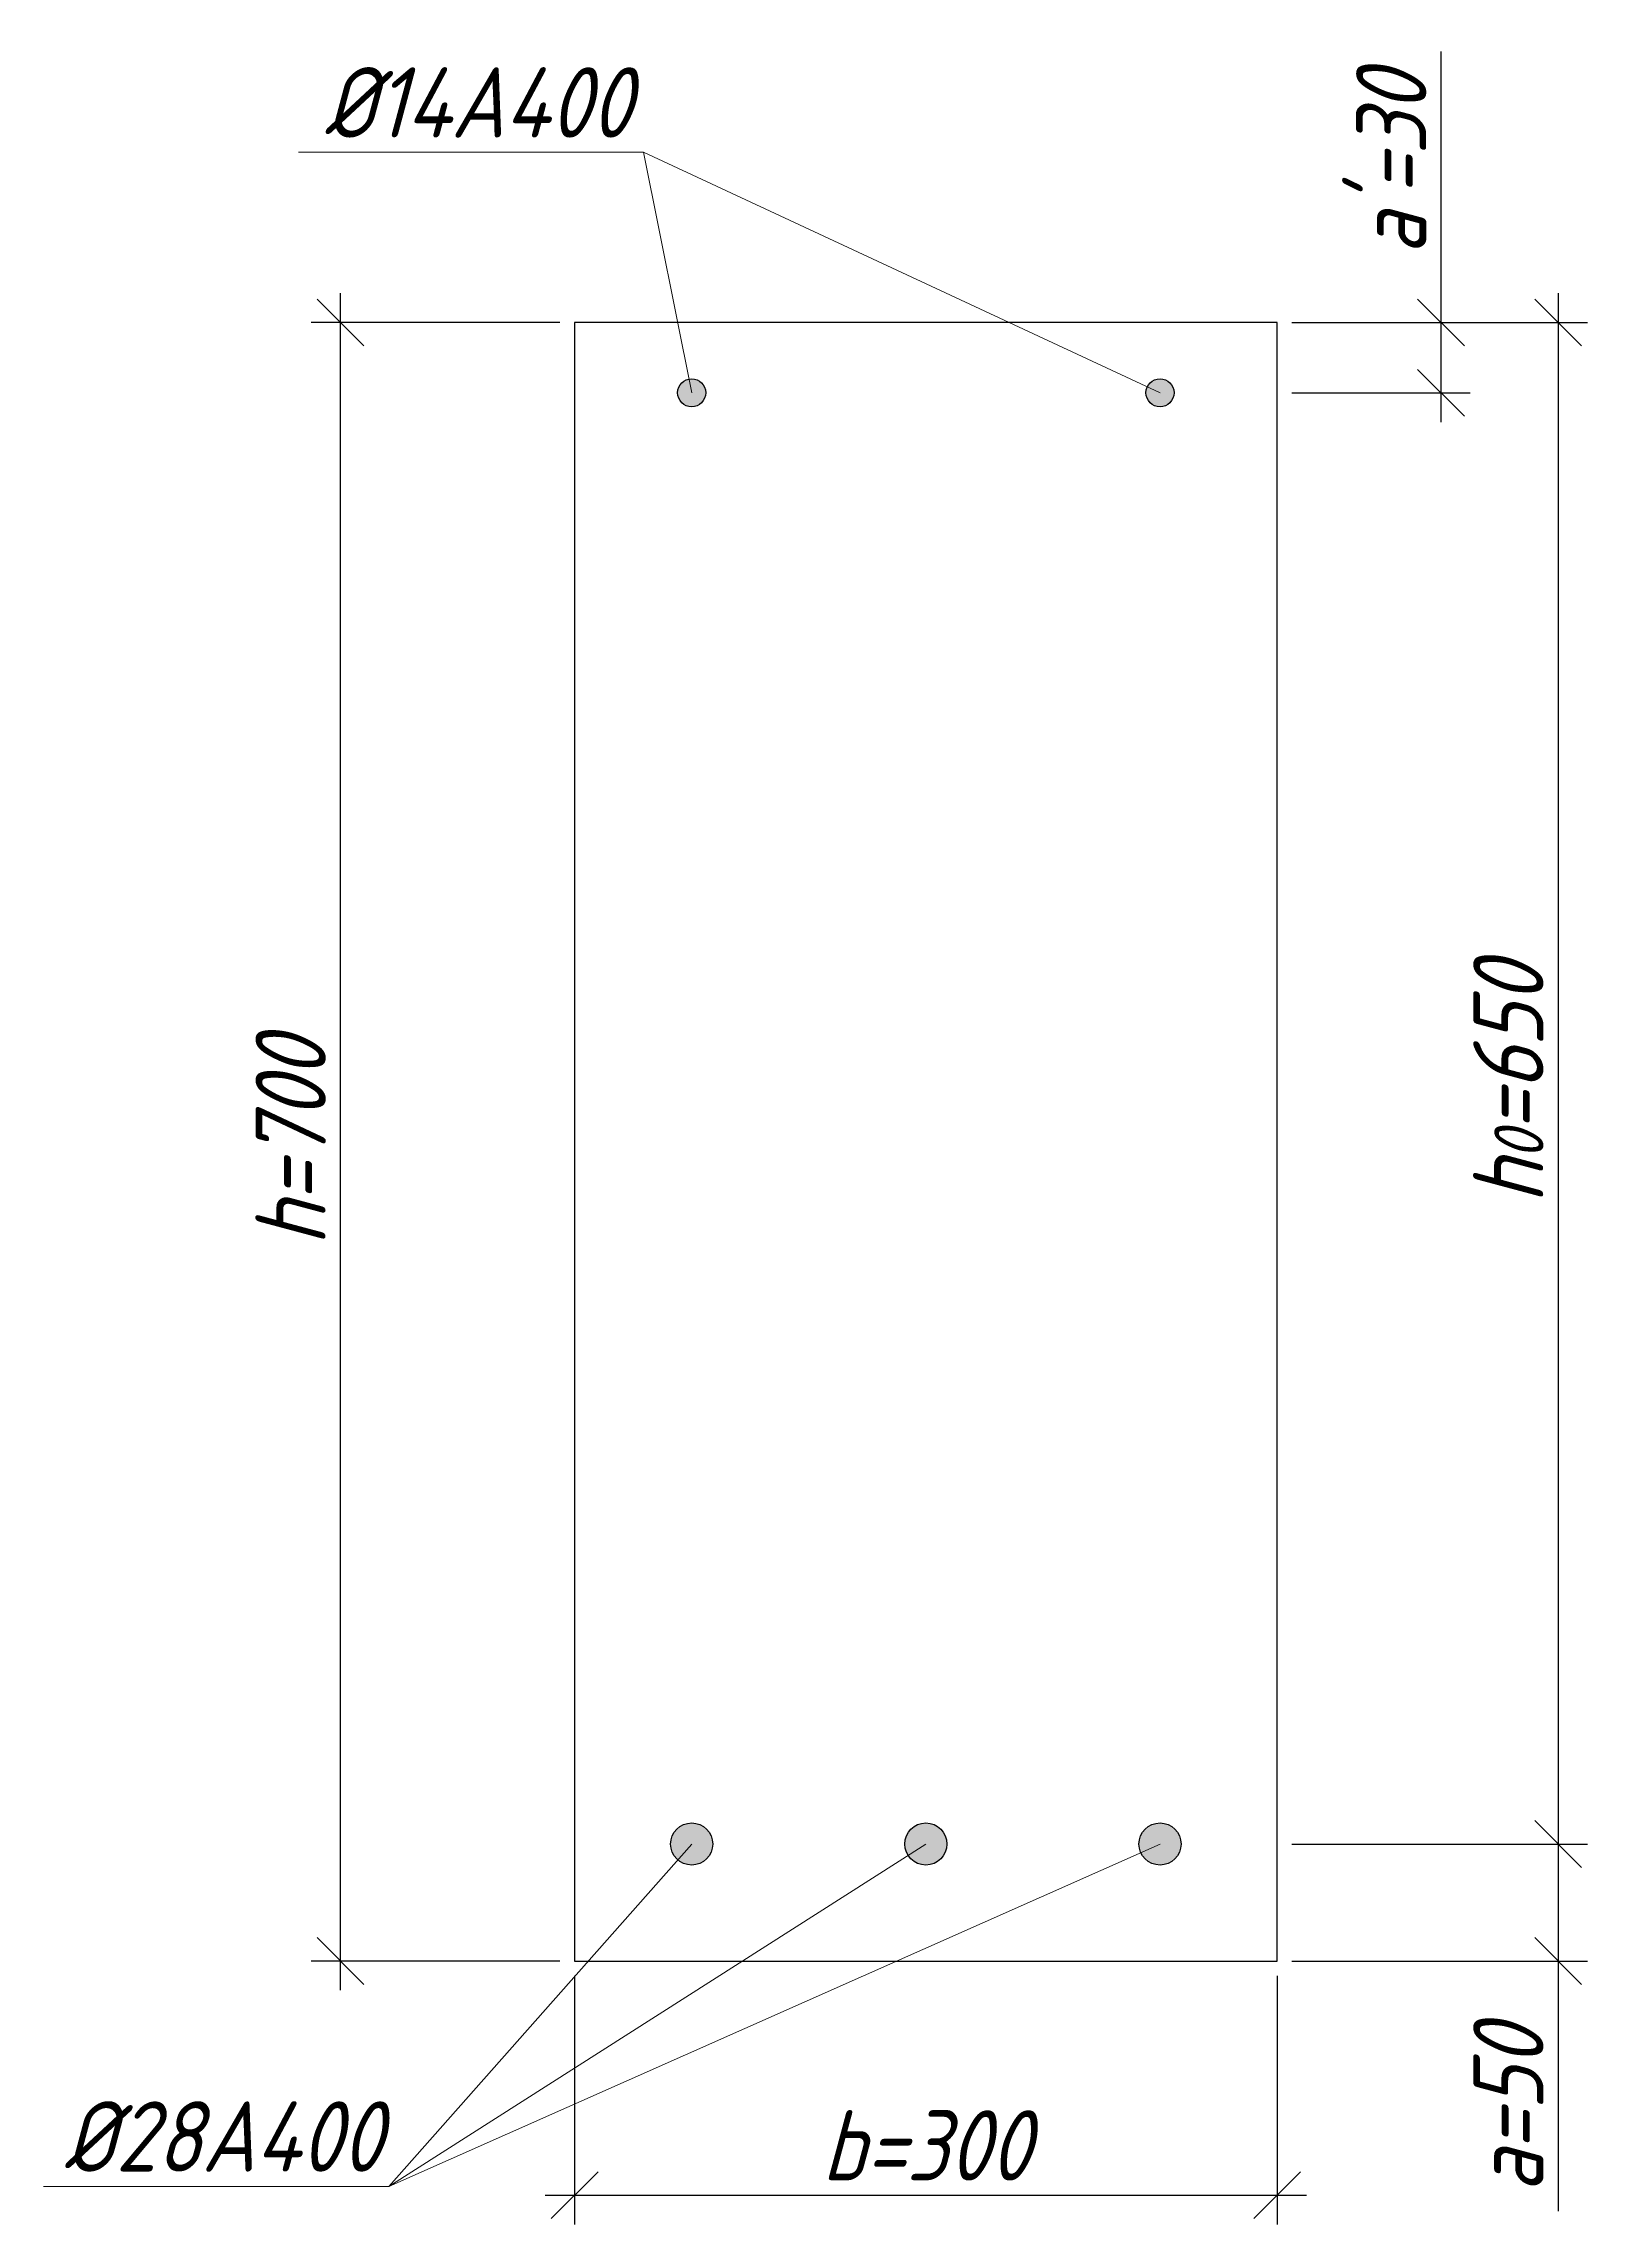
# Model space of a CAD drawing. Header units: millimetres. Extents: x -180 to 58926, y -10791 to 13515.
# Drawn here: x 3027 to 3686, y -925 to 6 of the extents above; entities that cross this region are included whole.
import ezdxf

# ---------------------------------------------------------------- set-up
doc = ezdxf.new("R2010")
doc.units = ezdxf.units.MM
for name, color, linetype, lineweight in [('basic', 95, 'Continuous', 30), ('size', 45, 'Continuous', 20), ('text', 13, 'Continuous', 20), ('thin', 153, 'Continuous', 18)]:
    doc.layers.add(name, color=color, linetype=linetype, lineweight=lineweight)
doc.styles.add('Structures', font='isocpeur.ttf', dxfattribs={"width": 0.85, "oblique": 15})
doc.dimstyles.new('Structures', dxfattribs={"dimtxt": 3, "dimasz": 2, "dimexe": 1.25, "dimexo": 0.625, "dimtad": 1, "dimtxsty": 'Structures', "dimblk": 'OBLIQUE', "dimcen": 2.5, "dimdle": 1.25, "dimadec": 0, "dimazin": 0, "dimtfac": 1, "dimtmove": 0, "dimatfit": 3, "dimfxl": 1, "dimarcsym": 0})

msp = doc.modelspace()

# ---------------------------------------------------------------- texts
at = {"layer": 'text', "char_height": 30, "width": 137.52879, "attachment_point": 5, "style": 'Structures'}
for s, insert in [('%%C14A400', (3212.283, -18.741)), ('%%C28A400', (3103.494, -887.738))]:
    msp.add_mtext(s, dxfattribs=dict(at, insert=insert))

# ---------------------------------------------------------------- blocks, each defined once
blk = doc.blocks.new('_Oblique')
at = {"color": 0, "linetype": 'ByBlock', "lineweight": -2}
blk.add_line((-0.5, -0.5), (0.5, 0.5), dxfattribs=at)
blk = doc.blocks.new('*D87')
at = {"layer": 'Defpoints', "color": 0, "transparency": 16777216}
for p in [(3253.73, -812.75), (3553.73, -812.75), (3553.73, -912.75)]:
    blk.add_point(p, dxfattribs=at)
at = {"layer": 'size', "color": 0, "lineweight": -2, "transparency": 16777216}
for p, q in [((3253.73, -819), (3253.73, -925.25)), ((3553.73, -819), (3553.73, -925.25)), ((3241.23, -912.75), (3566.23, -912.75))]:
    blk.add_line(p, q, dxfattribs=at)
at = {"layer": 'size', "color": 0, "lineweight": -2, "transparency": 16777216, "xscale": 20, "yscale": 20, "zscale": 20, "rotation": 180}
blk.add_blockref('_Oblique', (3253.73, -912.75), dxfattribs=at)
at = {"layer": 'size', "color": 0, "lineweight": -2, "transparency": 16777216, "xscale": 20, "yscale": 20, "zscale": 20}
blk.add_blockref('_Oblique', (3553.73, -912.75), dxfattribs=at)
at = {"layer": 'size', "color": 0, "transparency": 16777216, "insert": (3403.73, -891.5), "char_height": 30, "attachment_point": 5, "style": 'Structures'}
blk.add_mtext('b=300', dxfattribs=at)
blk = doc.blocks.new('*D88')
at = {"layer": 'Defpoints', "color": 0, "transparency": 16777216}
for p in [(3153.73, -112.75), (3253.73, -112.75), (3253.73, -812.75)]:
    blk.add_point(p, dxfattribs=at)
at = {"layer": 'size', "color": 0, "lineweight": -2, "transparency": 16777216}
for p, q in [((3153.73, -825.25), (3153.73, -100.25)), ((3247.48, -112.75), (3141.23, -112.75)), ((3247.48, -812.75), (3141.23, -812.75))]:
    blk.add_line(p, q, dxfattribs=at)
at = {"layer": 'size', "color": 0, "lineweight": -2, "transparency": 16777216, "xscale": 20, "yscale": 20, "zscale": 20}
for p, rotation in [((3153.73, -112.75), 90), ((3153.73, -812.75), 270)]:
    blk.add_blockref('_Oblique', p, dxfattribs=dict(at, rotation=rotation))
at = {"layer": 'size', "color": 0, "transparency": 16777216, "insert": (3132.48, -462.75), "char_height": 30, "attachment_point": 5, "rotation": 90, "style": 'Structures'}
blk.add_mtext('h=700', dxfattribs=at)
blk = doc.blocks.new('*D89')
at = {"layer": 'Defpoints', "color": 0, "transparency": 16777216}
for p in [(3553.73, -112.75), (3623.73, -112.75), (3553.73, -142.75)]:
    blk.add_point(p, dxfattribs=at)
at = {"layer": 'size', "color": 0, "lineweight": -2, "transparency": 16777216}
for p, q in [((3623.73, -112.75), (3623.73, 3.01)), ((3559.98, -112.75), (3636.23, -112.75)), ((3623.73, -155.25), (3623.73, -112.75)), ((3559.98, -142.75), (3636.23, -142.75))]:
    blk.add_line(p, q, dxfattribs=at)
at = {"layer": 'size', "color": 0, "lineweight": -2, "transparency": 16777216, "xscale": 20, "yscale": 20, "zscale": 20}
for p, rotation in [((3623.73, -112.75), 90), ((3623.73, -142.75), 270)]:
    blk.add_blockref('_Oblique', p, dxfattribs=dict(at, rotation=rotation))
at = {"layer": 'size', "color": 0, "transparency": 16777216, "insert": (3602.48, -44.87), "char_height": 30, "attachment_point": 5, "rotation": 90, "style": 'Structures'}
blk.add_mtext("a'=30", dxfattribs=at)
blk = doc.blocks.new('*D90')
at = {"layer": 'Defpoints', "color": 0, "transparency": 16777216}
for p in [(3553.73, -112.75), (3553.73, -762.75), (3673.73, -762.75)]:
    blk.add_point(p, dxfattribs=at)
at = {"layer": 'size', "color": 0, "lineweight": -2, "transparency": 16777216}
for p, q in [((3673.73, -100.25), (3673.73, -775.25)), ((3559.98, -112.75), (3686.23, -112.75)), ((3559.98, -762.75), (3686.23, -762.75))]:
    blk.add_line(p, q, dxfattribs=at)
at = {"layer": 'size', "color": 0, "lineweight": -2, "transparency": 16777216, "xscale": 20, "yscale": 20, "zscale": 20}
for p, rotation in [((3673.73, -112.75), 90), ((3673.73, -762.75), 270)]:
    blk.add_blockref('_Oblique', p, dxfattribs=dict(at, rotation=rotation))
at = {"layer": 'size', "color": 0, "transparency": 16777216, "insert": (3652.48, -437.75), "char_height": 30, "attachment_point": 5, "rotation": 90, "style": 'Structures'}
blk.add_mtext('h{\\H0.7x;\\S^ 0;}=650', dxfattribs=at)
blk = doc.blocks.new('*D91')
at = {"layer": 'Defpoints', "color": 0, "transparency": 16777216}
for p in [(3553.73, -762.75), (3553.73, -812.75), (3673.73, -812.75)]:
    blk.add_point(p, dxfattribs=at)
at = {"layer": 'size', "color": 0, "lineweight": -2, "transparency": 16777216}
for p, q in [((3673.73, -750.25), (3673.73, -812.75)), ((3559.98, -762.75), (3686.23, -762.75)), ((3559.98, -812.75), (3686.23, -812.75)), ((3673.73, -812.75), (3673.73, -919.59))]:
    blk.add_line(p, q, dxfattribs=at)
at = {"layer": 'size', "color": 0, "lineweight": -2, "transparency": 16777216, "xscale": 20, "yscale": 20, "zscale": 20}
for p, rotation in [((3673.73, -762.75), 90), ((3673.73, -812.75), 270)]:
    blk.add_blockref('_Oblique', p, dxfattribs=dict(at, rotation=rotation))
at = {"layer": 'size', "color": 0, "transparency": 16777216, "insert": (3652.48, -876.17), "char_height": 30, "attachment_point": 5, "rotation": 90, "style": 'Structures'}
blk.add_mtext('a=50', dxfattribs=at)

# ---------------------------------------------------------------- dimensions: what is measured, and where the dimension line sits
at = {"layer": 'size'}
for base, p1, p2, text, picture, middle in [((3623.729, -112.75), (3553.729, -142.75), (3553.729, -112.75), "a'=<>", '*D89', (3602.479, -44.868)), ((3153.729, -112.75), (3253.729, -812.75), (3253.729, -112.75), 'h=<>', '*D88', (3132.479, -462.75)), ((3673.729, -762.75), (3553.729, -112.75), (3553.729, -762.75), 'h{\\H0.7x;\\S^ 0;}=<>', '*D90', (3652.479, -437.75)), ((3673.729, -812.75), (3553.729, -762.75), (3553.729, -812.75), 'a=<>', '*D91', (3652.479, -876.169))]:
    dim = msp.add_linear_dim(base=base, p1=p1, p2=p2, angle=90, text=text, dimstyle='Structures', dxfattribs=at)
    dim.commit()
    dim.dimension.update_dxf_attribs({"geometry": picture, "text_midpoint": middle})
dim = msp.add_linear_dim(base=(3553.729, -912.75), p1=(3253.729, -812.75), p2=(3553.729, -812.75), text='b=<>', dimstyle='Structures', dxfattribs=at)
dim.commit()
dim.dimension.update_dxf_attribs({"geometry": '*D87', "text_midpoint": (3403.729, -891.5)})

# ---------------------------------------------------------------- hatches: boundary and pattern name
at = {"layer": 'basic'}
h = msp.add_hatch(color=256, dxfattribs=at)
h.dxf.hatch_style = 1
h.paths.add_polyline_path([(3297.729, -142.75, 1), (3309.729, -142.75, 1)])
h.paths.add_polyline_path([(3509.729, -142.75, 1), (3497.729, -142.75, 1)])
h = msp.add_hatch(color=256, dxfattribs=at)
h.dxf.hatch_style = 1
h.paths.add_polyline_path([(3312.729, -762.75, 1), (3294.729, -762.75, 1)])
h.paths.add_polyline_path([(3394.729, -762.75, 1), (3412.729, -762.75, 1)])
h.paths.add_polyline_path([(3494.729, -762.75, 1), (3512.729, -762.75, 1)])

# ---------------------------------------------------------------- linework, layer by layer
for p, q in [((3553.729, -112.75), (3253.729, -112.75)), ((3253.729, -112.75), (3253.729, -812.75)), ((3553.729, -812.75), (3553.729, -112.75)), ((3253.729, -812.75), (3553.729, -812.75))]:
    msp.add_line(p, q, dxfattribs=at)
for centre, radius in [((3303.729, -142.75), 6), ((3503.729, -142.75), 6), ((3303.729, -762.75), 9), ((3403.729, -762.75), 9), ((3503.729, -762.75), 9)]:
    msp.add_circle(centre, radius, dxfattribs=at)
at = {"layer": 'thin'}
for p, q in [((3283.215, -40.004), (3135.779, -40.004)), ((3283.215, -40.004), (3303.729, -142.75)), ((3283.215, -40.004), (3503.729, -142.75)), ((3303.729, -762.75), (3174.426, -909)), ((3174.426, -909), (3403.729, -762.75)), ((3174.426, -909), (3503.729, -762.75)), ((3174.426, -909), (3026.99, -909))]:
    msp.add_line(p, q, dxfattribs=at)

msp.set_redraw_order([(e.dxf.handle, doc.entitydb.next_handle()) for e in msp.query("TEXT MTEXT ATTDEF DIMENSION ARC_DIMENSION")])  # texts and dimensions are drawn at this point

doc.saveas('drawing.dxf')
